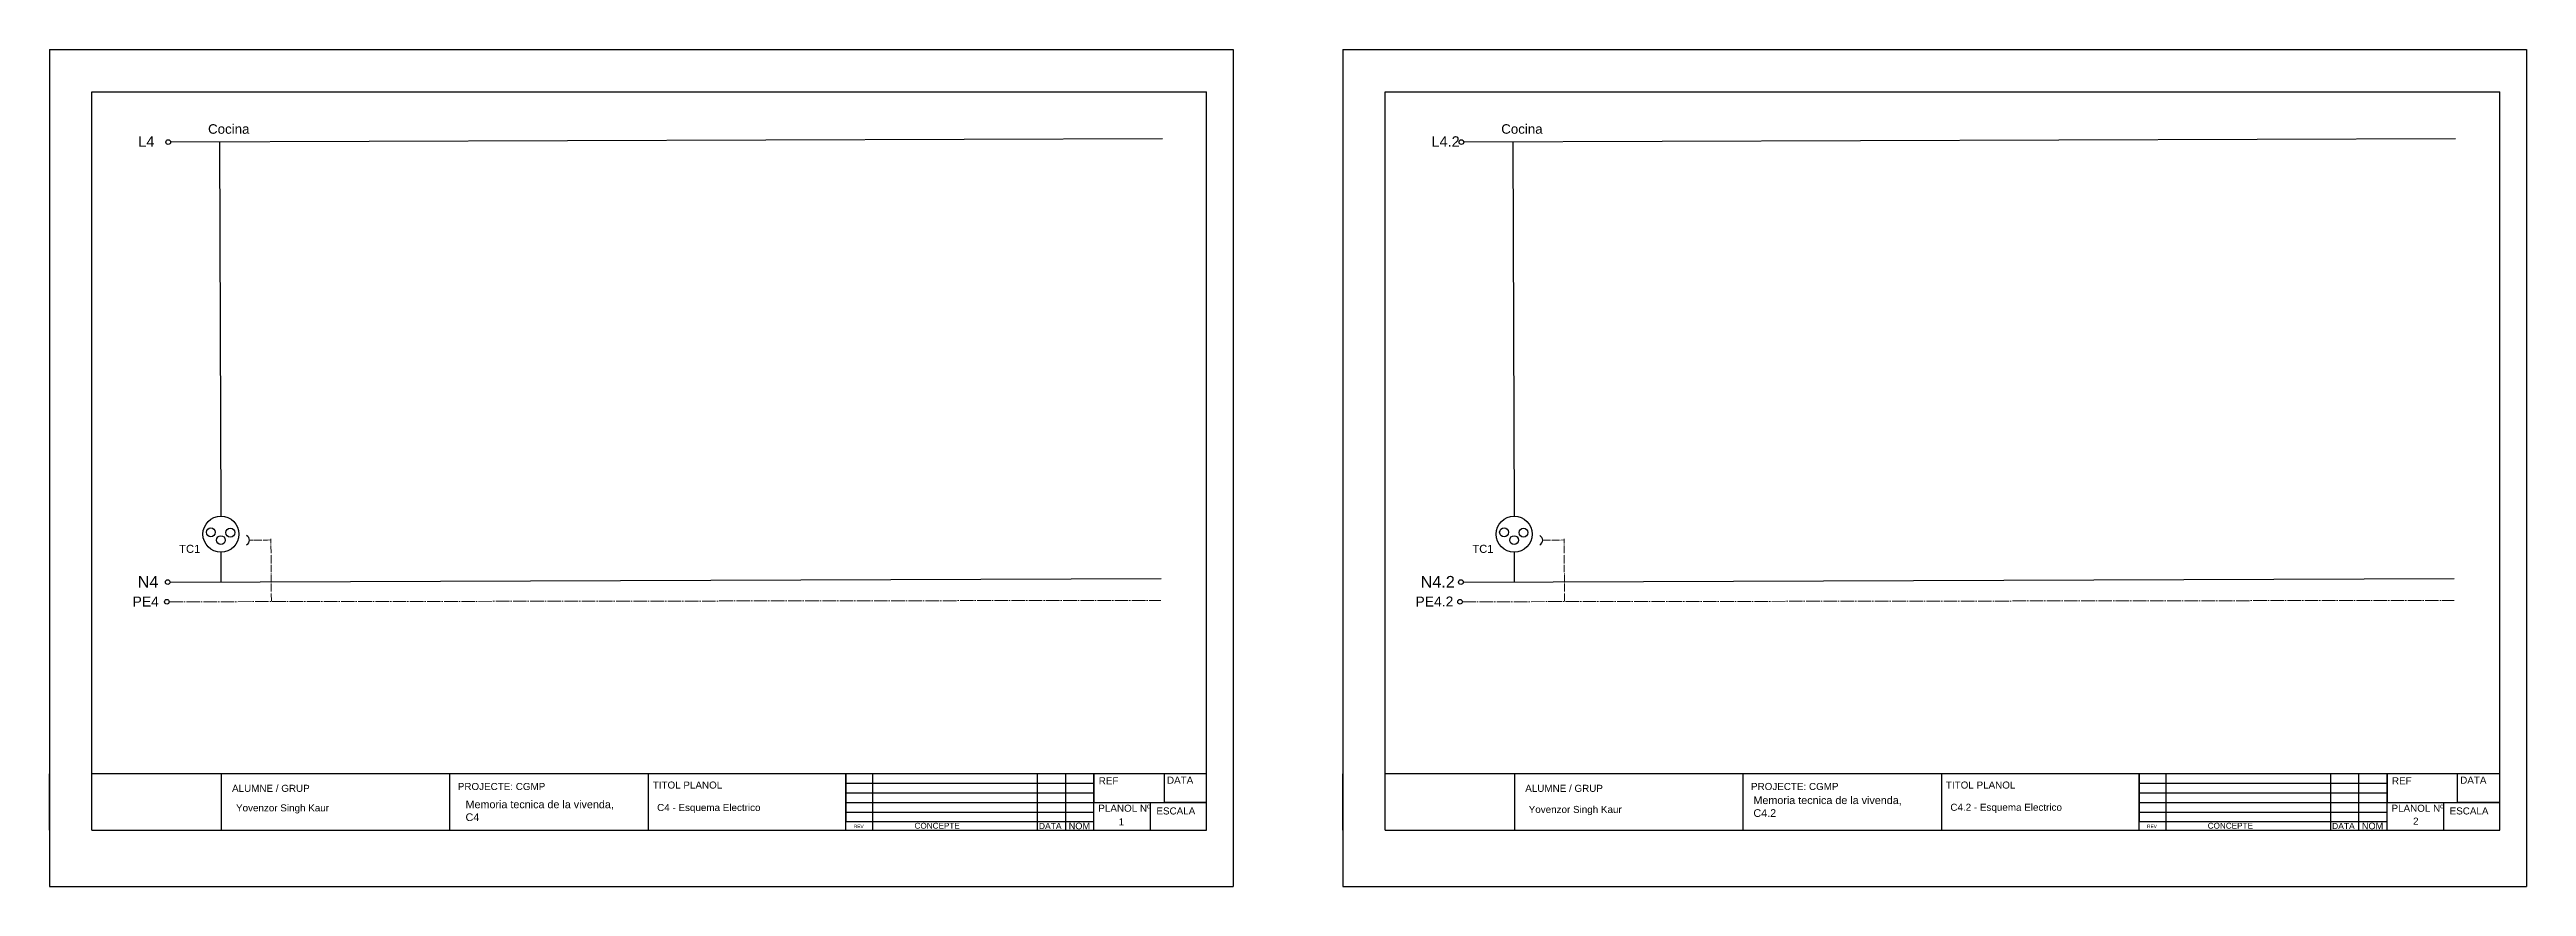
# Model space of a CAD drawing. Header units: millimetres. Extents: x 2377 to 4712, y -254 to 3188.
# Drawn here: x 2856 to 3735, y 109 to 406 of the extents above; entities that cross this region are included whole.
import ezdxf

# ---------------------------------------------------------------- set-up
doc = ezdxf.new("R2010")
doc.units = ezdxf.units.MM
doc.linetypes.add('ACAD_ISO04W100', pattern=[30, 24, -3, 0, -3])
doc.layers.add('Neutro', color=7, linetype='Continuous', true_color=0x2776bb)
doc.layers.add('Tierra', color=7, linetype='Continuous', true_color=0x58ba48)
doc.styles.get("Standard").update_dxf_attribs({"font": 'arial.ttf'})

msp = doc.modelspace()

# ---------------------------------------------------------------- texts
at = {"transparency": 33554687, "attachment_point": 1}
for s, width, gutter_width, heights, insert, char_height in [('Cocina', 84.2878, 16.88, [0], (2912.47, 379.24), 3.377), ('Cocina', 84.2878, 16.88, [0], (3371.3, 379.24), 3.377), ('TC1', 51.0022, 14.23, [0], (2902.22, 229.98), 2.846), ('TC1', 51.0022, 14.23, [0], (3361.05, 229.98), 2.846), ('ALUMNE / GRUP', 48.2644, 12.5, [0], (2920.98, 144.83), 2.5), ('PROJECTE: CGMP', 37.0564, 12.5, [0], (3001.08, 145.49), 2.5), ('TITOL PLANOL', 34.1105, 12.5, [0], (3070.25, 145.99), 2.5), ('REF', 14.591, 12.5, [0], (3228.49, 147.49), 2.5), ('DATA', 13.3924, 12.5, [0], (3252.71, 147.72), 2.5), ('ALUMNE / GRUP', 48.2644, 12.5, [0], (3379.82, 144.83), 2.5), ('PROJECTE: CGMP', 37.0564, 12.5, [0], (3459.92, 145.49), 2.5), ('TITOL PLANOL', 34.1105, 12.5, [0], (3529.08, 145.99), 2.5), ('REF', 14.591, 12.5, [0], (3687.33, 147.49), 2.5), ('DATA', 13.3924, 12.5, [0], (3711.55, 147.72), 2.5), ('C4 - Esquema Electrico', 63.5407, 12.5, [0], (3071.8, 138.02), 2.5), ('PLANOL Nº', 23.5912, 12.5, [4.44], (3228.35, 137.76), 2.5), ('1', 63.5407, 12.5, [0], (3235.56, 132.95), 2.5), ('ESCALA', 18.9792, 12.5, [0], (3248.96, 136.8), 2.5), ('C4.2 - Esquema Electrico', 63.5407, 12.5, [0], (3530.66, 138.1), 2.5), ('PLANOL Nº', 23.5912, 12.5, [4.44], (3687.18, 137.76), 2.5), ('2', 63.5407, 12.5, [0], (3694.83, 133.19), 2.5), ('ESCALA', 18.9792, 12.5, [0], (3707.8, 136.8), 2.5), ('REV', 3.8206, 6.05, [0], (3141.61, 130.67), 1.209), ('CONCEPTE', 3.309, 10.34, [0], (3163.13, 131.33), 2.068), ('DATA', 8.5845, 10.78, [0], (3207.26, 131.28), 2.155), ('NOM', 9.2865, 11.66, [0], (3217.82, 131.38), 2.331), ('REV', 3.8206, 6.05, [0], (3600.44, 130.67), 1.209), ('CONCEPTE', 3.309, 10.34, [0], (3621.96, 131.33), 2.068), ('DATA', 8.5845, 10.78, [0], (3666.09, 131.28), 2.155), ('NOM', 9.2865, 11.66, [0], (3676.65, 131.38), 2.331)]:
    msp.add_mtext_dynamic_manual_height_columns(s, width=width, gutter_width=gutter_width, heights=heights, dxfattribs=dict(at, insert=insert, char_height=char_height))
at = {"ltscale": 5, "transparency": 33554687, "char_height": 3.689, "attachment_point": 1, "rotation": 0.19898}
for s, insert in [('L4', (2887.7, 374.94)), ('L4.2', (3346.53, 374.94))]:
    msp.add_mtext_dynamic_manual_height_columns(s, width=22.6485, gutter_width=18.45, heights=[0], dxfattribs=dict(at, insert=insert))
at = {"transparency": 33554687, "attachment_point": 1}
for s, insert, char_height, width in [('Memoria tecnica de la vivenda,\\PC4.2', (3460.78, 140.72), 2.7327, 53.673), ('Yovenzor Singh Kaur\\P', (2922.39, 137.89), 2.5, 34.6944), ('Memoria tecnica de la vivenda,\\PC4', (3003.83, 139.25), 2.7327, 53.673), ('Yovenzor Singh Kaur\\P', (3381.05, 137.34), 2.5, 34.6944)]:
    msp.add_mtext(s, dxfattribs=dict(at, insert=insert, char_height=char_height, width=width))
at = {"layer": 'Neutro', "ltscale": 5, "transparency": 33554687, "char_height": 4.123, "attachment_point": 1, "rotation": 0.19898}
for s, insert in [('N4', (2887.49, 218.9)), ('N4.2', (3342.67, 218.9))]:
    msp.add_mtext_dynamic_manual_height_columns(s, width=25.3099, gutter_width=20.61, heights=[4.26], dxfattribs=dict(at, insert=insert))
at = {"layer": 'Tierra', "ltscale": 5, "transparency": 33554687, "char_height": 3.53, "attachment_point": 1, "rotation": 0.19898}
for s, insert in [('PE4', (2885.69, 211.6)), ('PE4.2', (3340.87, 211.6))]:
    msp.add_mtext_dynamic_manual_height_columns(s, width=21.6717, gutter_width=17.65, heights=[3.65], dxfattribs=dict(at, insert=insert))

# ---------------------------------------------------------------- linework, layer by layer
at = {"transparency": 33554687}
for p, q in [((2856.22, 405.75), (3276.22, 405.75)), ((2856.22, 405.75), (2856.22, 108.75)), ((3276.22, 405.75), (3276.22, 108.75)), ((3276.22, 405.75), (3276.22, 390.75)), ((3315.06, 405.75), (3735.06, 405.75)), ((3315.06, 405.75), (3315.06, 108.75)), ((3735.06, 405.75), (3735.06, 108.75)), ((3735.06, 405.75), (3735.06, 390.75)), ((2871.27, 128.75), (2871.27, 390.75)), ((2871.27, 390.75), (3266.76, 390.75)), ((3266.76, 128.75), (3266.76, 390.75)), ((3330.11, 128.75), (3330.11, 390.75)), ((3330.11, 390.75), (3725.6, 390.75)), ((3725.6, 128.75), (3725.6, 390.75)), ((2899.23, 372.96), (3251.07, 374.2)), ((2916.58, 373.02), (2917.05, 240.17)), ((3358.06, 372.96), (3709.91, 374.2)), ((3375.41, 373.02), (3375.88, 240.17)), ((2856.22, 128.75), (2856.22, 148.75)), ((3266.76, 148.75), (2871.27, 148.75)), ((2917.27, 128.75), (2917.27, 148.75)), ((2998.27, 128.75), (2998.27, 148.75)), ((3068.77, 128.75), (3068.77, 148.75)), ((3138.77, 128.75), (3138.77, 148.75)), ((3138.77, 148.75), (3138.77, 145.35)), ((3138.77, 145.35), (3226.78, 145.35)), ((3138.77, 145.35), (3138.77, 141.95)), ((3138.77, 141.95), (3226.78, 141.95)), ((3138.77, 141.95), (3138.77, 138.55)), ((3148.33, 128.75), (3148.33, 148.75)), ((3206.78, 128.75), (3206.78, 148.75)), ((3216.78, 128.75), (3216.78, 148.75)), ((3226.78, 128.75), (3226.78, 148.75)), ((3226.78, 148.75), (3226.78, 138.55)), ((3251.8, 138.55), (3251.8, 148.75)), ((3266.76, 128.75), (3266.76, 148.75)), ((3315.06, 128.75), (3315.06, 148.75)), ((3725.6, 148.75), (3330.11, 148.75)), ((3376.11, 128.75), (3376.11, 148.75)), ((3457.11, 128.75), (3457.11, 148.75)), ((3527.61, 128.75), (3527.61, 148.75)), ((3597.61, 128.75), (3597.61, 148.75)), ((3597.61, 148.75), (3597.61, 145.35)), ((3597.61, 145.35), (3685.62, 145.35)), ((3597.61, 145.35), (3597.61, 141.95)), ((3597.61, 141.95), (3685.62, 141.95)), ((3597.61, 141.95), (3597.61, 138.55)), ((3607.17, 128.75), (3607.17, 148.75)), ((3665.62, 128.75), (3665.62, 148.75)), ((3675.62, 128.75), (3675.62, 148.75)), ((3685.62, 128.75), (3685.62, 148.75)), ((3685.62, 148.75), (3685.62, 138.55)), ((3710.64, 138.55), (3710.64, 148.75)), ((3725.6, 128.75), (3725.6, 148.75)), ((3138.77, 138.55), (3226.78, 138.55)), ((3138.77, 138.55), (3138.77, 135.15)), ((3138.77, 135.15), (3138.77, 131.75)), ((3138.77, 135.15), (3226.78, 135.15)), ((3226.78, 138.55), (3266.76, 138.55)), ((3226.78, 138.55), (3246.77, 138.55)), ((3246.77, 138.55), (3246.77, 128.75)), ((3266.76, 138.55), (3251.8, 138.55)), ((3597.61, 138.55), (3685.62, 138.55)), ((3597.61, 138.55), (3597.61, 135.15)), ((3597.61, 135.15), (3597.61, 131.75)), ((3597.61, 135.15), (3685.62, 135.15)), ((3685.62, 138.55), (3725.6, 138.55)), ((3685.62, 138.55), (3705.61, 138.55)), ((3705.61, 138.55), (3705.61, 128.75)), ((3725.6, 138.55), (3710.64, 138.55)), ((2871.27, 128.75), (2917.27, 128.75)), ((2917.27, 128.75), (2998.27, 128.75)), ((2998.27, 128.75), (3068.77, 128.75)), ((3068.77, 128.75), (3138.77, 128.75)), ((3138.77, 131.75), (3226.78, 131.75)), ((3138.77, 128.75), (3148.33, 128.75)), ((3148.33, 128.75), (3206.78, 128.75)), ((3206.78, 128.75), (3216.78, 128.75)), ((3216.78, 128.75), (3226.78, 128.75)), ((3226.78, 128.75), (3246.77, 128.75)), ((3246.77, 128.75), (3266.76, 128.75)), ((3330.11, 128.75), (3376.11, 128.75)), ((3376.11, 128.75), (3457.11, 128.75)), ((3457.11, 128.75), (3527.61, 128.75)), ((3527.61, 128.75), (3597.61, 128.75)), ((3597.61, 131.75), (3685.62, 131.75)), ((3597.61, 128.75), (3607.17, 128.75)), ((3607.17, 128.75), (3665.62, 128.75)), ((3665.62, 128.75), (3675.62, 128.75)), ((3675.62, 128.75), (3685.62, 128.75)), ((3685.62, 128.75), (3705.61, 128.75)), ((3705.61, 128.75), (3725.6, 128.75)), ((2856.22, 108.75), (3276.22, 108.75)), ((3315.06, 108.75), (3735.06, 108.75))]:
    msp.add_line(p, q, dxfattribs=at)
for centre, radius in [((2898.33, 372.9), 0.83), ((3357.16, 372.9), 0.83), ((2917.05, 233.78), 6.39), ((3375.88, 233.78), 6.39), ((2913.47, 234.43), 1.56), ((2917.03, 231.67), 1.56), ((2920.37, 234.31), 1.56), ((3372.3, 234.43), 1.56), ((3375.86, 231.67), 1.56), ((3379.21, 234.31), 1.56)]:
    msp.add_circle(centre, radius, dxfattribs=at)
at = {"layer": 'Neutro', "transparency": 33554687}
for p, q in [((2917.05, 227.4), (2917.05, 216.73)), ((3375.88, 227.4), (3375.88, 216.73)), ((3250.6, 217.9), (2898.97, 216.66)), ((3709.43, 217.9), (3357.8, 216.66))]:
    msp.add_line(p, q, dxfattribs=at)
for centre in [(2898.14, 216.75), (3356.97, 216.75)]:
    msp.add_circle(centre, 0.83, dxfattribs=at)
at = {"layer": 'Tierra', "linetype": 'ACAD_ISO04W100', "lineweight": 15, "ltscale": 0.05, "transparency": 33554687}
for p, q in [((2934.78, 231.7), (2927.28, 231.67)), ((3393.61, 231.7), (3386.11, 231.67))]:
    msp.add_line(p, q, dxfattribs=at)
at = {"layer": 'Tierra', "linetype": 'ACAD_ISO04W100', "lineweight": 15, "ltscale": 0.11, "transparency": 33554687}
for p, q in [((2934.92, 210.05), (2934.78, 232.1)), ((3393.75, 210.05), (3393.61, 232.1))]:
    msp.add_line(p, q, dxfattribs=at)
at = {"layer": 'Tierra', "color": 85, "linetype": 'ACAD_ISO04W100', "lineweight": 15, "ltscale": 0.2, "true_color": 0x58ba48, "transparency": 33554687}
for p, q in [((2898.67, 209.78), (3250.54, 210.27)), ((3357.5, 209.78), (3709.37, 210.27))]:
    msp.add_line(p, q, dxfattribs=at)
at = {"layer": 'Tierra', "transparency": 33554687}
for centre in [(2897.84, 209.77), (3356.67, 209.77)]:
    msp.add_circle(centre, 0.83, dxfattribs=at)
for centre in [(2925.36, 231.62), (3384.19, 231.62)]:
    msp.add_arc(centre, 1.81, 294.98925, 65.01075, dxfattribs=at)

msp.set_redraw_order([(e.dxf.handle, doc.entitydb.next_handle()) for e in msp.query("TEXT MTEXT ATTDEF DIMENSION ARC_DIMENSION")])  # texts and dimensions are drawn at this point

doc.saveas('drawing.dxf')
